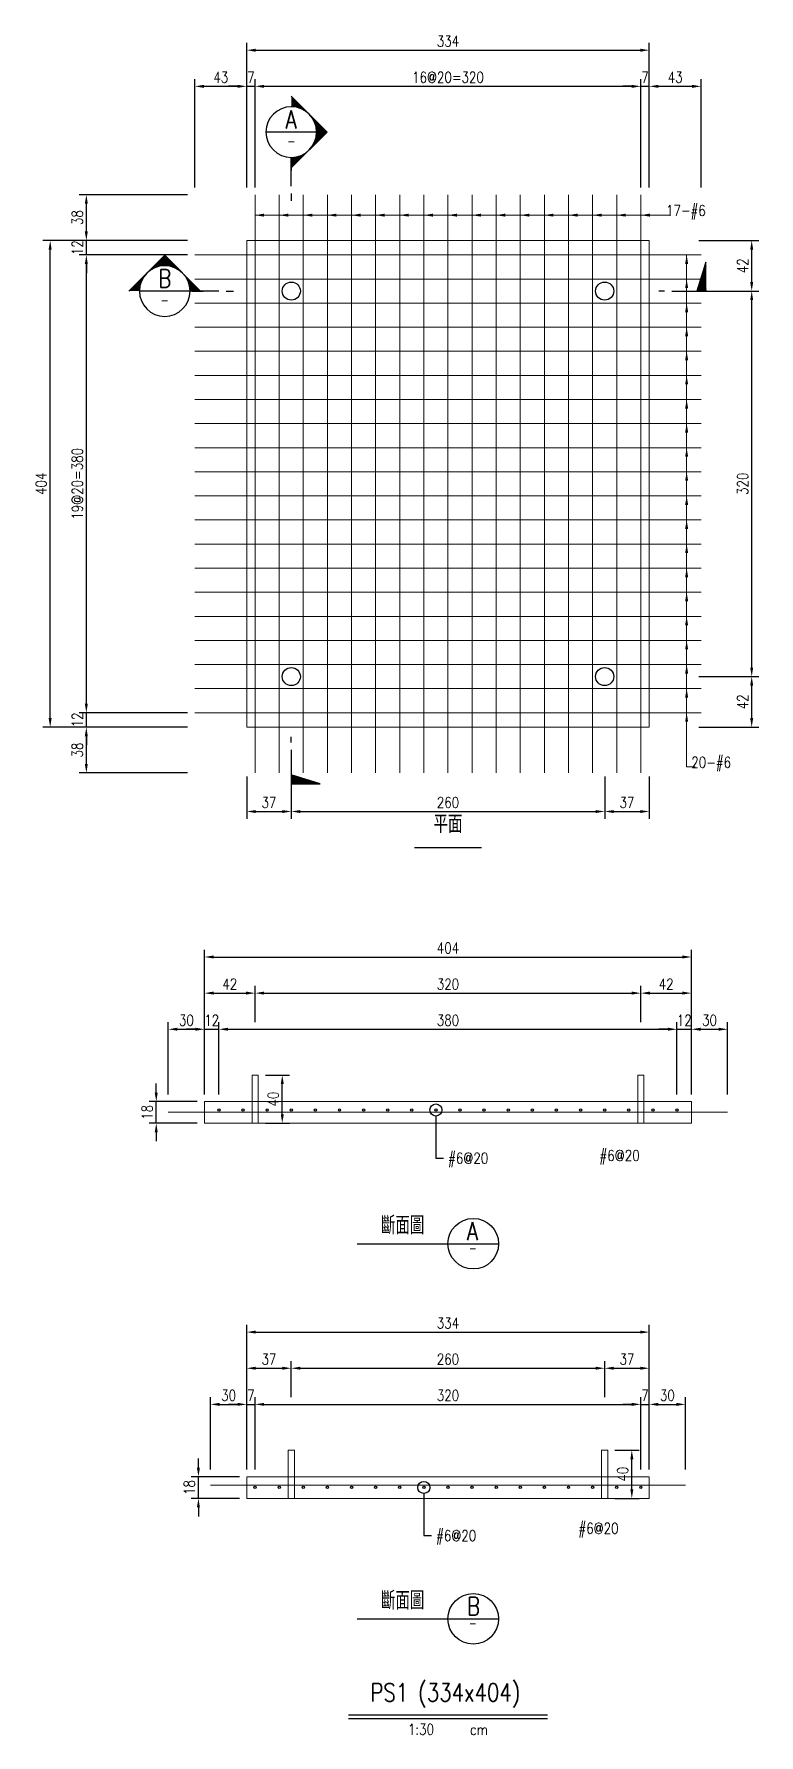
# Model space of a CAD drawing. Extents: x -4754 to 4964, y -19960 to 3841.
# Drawn here: x 1770 to 2372, y -10336 to -8924 of the extents above; entities that cross this region are included whole.
import ezdxf
from ezdxf.enums import TextEntityAlignment as Align

# ---------------------------------------------------------------- set-up
doc = ezdxf.new("R2010")
doc.units = 0
doc.header["$LTSCALE"] = 3
doc.layers.get('0').update_dxf_attribs({"linetype": 'CONTINUOUS'})
doc.layers.add('HB_0', color=7, linetype='CONTINUOUS', transparency=0.5)
for name, color, linetype in [('HB_DIM', 1, 'CONTINUOUS'), ('HB_TXT_CTEXT', 2, 'CONTINUOUS'), ('PVC_pipe', 4, 'CONTINUOUS'), ('RCAD.PARM.Treatle', 2, 'CONTINUOUS'), ('剖面線', 1, 'CONTINUOUS'), ('鋼筋', 3, 'CONTINUOUS')]:
    doc.layers.add(name, color=color, linetype=linetype)
doc.styles.get("Standard").update_dxf_attribs({"font": 'ROMANS.shx', "width": 0.8, "bigfont": 'chineset.shx'})
doc.dimstyles.new('30', dxfattribs={"dimscale": 3, "dimtxt": 3, "dimasz": 2.5, "dimexe": 2, "dimexo": 2, "dimgap": 1, "dimtad": 1, "dimdsep": 46, "dimtxsty": 'Standard', "dimcen": 0, "dimclrd": 256, "dimclre": 256, "dimclrt": 2, "dimadec": 0, "dimazin": 0, "dimtfac": 1, "dimtix": 1, "dimtmove": 2, "dimatfit": 3, "dimfxl": 1, "dimtolj": 1, "dimtzin": 0, "dimarcsym": 0})

msp = doc.modelspace()

# ---------------------------------------------------------------- blocks, each defined once
blk = doc.blocks.new('slab_topview')
at = {"color": 4, "linetype": 'Continuous'}
blk.add_line((-27.8, 0), (27.8, 0), dxfattribs=at)
at = {"color": 4, "linetype": 'Continuous', "width": 0.8}
blk.add_text('平面', height=15, rotation=360, dxfattribs=at).set_placement((0, 19.7), align=Align.MIDDLE)
blk = doc.blocks.new('slab_title_s')
at = {"color": 3, "linetype": 'Continuous'}
blk.add_line((-82.5, 0), (82.5, 0), dxfattribs=at)
at = {"color": 1, "linetype": 'Continuous'}
blk.add_line((-82.5, -3), (82.5, -3), dxfattribs=at)
at = {"color": 3, "linetype": 'Continuous', "width": 0.8}
blk.add_attdef('PS1', text='', height=15, dxfattribs=at).set_placement((-2.1, 17.6), align=Align.MIDDLE)
at = {"color": 0, "linetype": 'Continuous', "width": 0.8}
for tag, p in [('1:30', (-22.4, -12)), ('CM', (25.7, -12.1))]:
    blk.add_attdef(tag, text='', height=9, dxfattribs=at).set_placement(p, align=Align.MIDDLE)
blk = doc.blocks.new('ST-n')
at = {"color": 2}
blk.add_line((-7, 0), (7, 0), dxfattribs=at)
blk.add_circle((0, 0), 7, dxfattribs=at)
at = {"color": 3, "width": 0.8}
blk.add_attdef('A', text='', height=5, dxfattribs=at).set_placement((0, 3.5), align=Align.MIDDLE)
at = {"color": 1, "width": 0.8}
blk.add_attdef('HB2002', text='', height=2.5, dxfattribs=at).set_placement((0, -2.5), align=Align.MIDDLE)
blk = doc.blocks.new('SEC2U0-n')
at = {"color": 2, "linetype": 'Continuous'}
for p, q in [((-9.9, 0), (0, 9.9)), ((0, 9.9), (9.9, 0)), ((-7.51, 0), (-10.62, 0))]:
    blk.add_line(p, q, dxfattribs=at)
at = {"color": 3}
for p, q in [((-17, 0), (-19, 0)), ((-15, 0), (-7, 0))]:
    blk.add_line(p, q, dxfattribs=at)
at = {"color": 2, "linetype": 'Continuous'}
blk.add_circle((0, 0), 7, dxfattribs=at)
for points in [[(0, 9.9), (-3.5, 6.06), (-4.95, 4.95), (-4.26, 5.55)], [(0, 9.9), (-1.81, 6.76), (-3.5, 6.06), (-1.81, 6.76)], [(0, 9.9), (0, 7), (-1.81, 6.76), (-0.91, 6.94)], [(0, 9.9), (3.5, 6.06), (4.95, 4.95), (4.26, 5.55)], [(0, 9.9), (1.81, 6.76), (3.5, 6.06), (1.81, 6.76)], [(0, 9.9), (0, 7), (1.81, 6.76), (0.91, 6.94)], [(-9.9, 0), (-6.06, 3.5), (-4.95, 4.95), (-5.55, 4.26)], [(9.9, 0), (6.06, 3.5), (4.95, 4.95), (5.55, 4.26)], [(-9.9, 0), (-6.76, 1.81), (-6.06, 3.5), (-6.76, 1.81)], [(-9.9, 0), (-7, 0), (-6.76, 1.81), (-6.94, 0.91)], [(9.9, 0), (6.76, 1.81), (6.06, 3.5), (6.76, 1.81)], [(9.9, 0), (7, 0), (6.76, 1.81), (6.94, 0.91)]]:
    blk.add_solid(points, dxfattribs=at)
blk = doc.blocks.new('*X3')
at = {"color": 0, "linetype": 'Continuous'}
for p, q in [((79, 269.21), (79.03, 269.24)), ((79.17, 269.21), (79.29, 269.32)), ((79.35, 269.21), (79.54, 269.4)), ((79.53, 269.21), (79.8, 269.48)), ((79.71, 269.21), (80.06, 269.56)), ((79.88, 269.21), (80.31, 269.64)), ((80.06, 269.21), (80.57, 269.72)), ((80.24, 269.21), (80.83, 269.8)), ((80.41, 269.21), (81.09, 269.88)), ((80.59, 269.21), (81.34, 269.96)), ((80.77, 269.21), (81.6, 270.04)), ((80.94, 269.21), (81.86, 270.12)), ((81.12, 269.21), (82.11, 270.2)), ((81.3, 269.21), (82.37, 270.29)), ((81.47, 269.21), (82.63, 270.37)), ((81.65, 269.21), (82.89, 270.45)), ((81.83, 269.21), (83.14, 270.53)), ((82, 269.21), (83.4, 270.61)), ((82.18, 269.21), (83.66, 270.69)), ((82.36, 269.21), (83.91, 270.77)), ((82.53, 269.21), (84.17, 270.85)), ((82.71, 269.21), (84.43, 270.93)), ((82.89, 269.21), (84.69, 271.01)), ((83.06, 269.21), (84.94, 271.09)), ((83.24, 269.21), (85.2, 271.17)), ((83.42, 269.21), (85.46, 271.25)), ((83.59, 269.21), (85.71, 271.33)), ((83.77, 269.21), (85.97, 271.41)), ((83.95, 269.21), (86.23, 271.49)), ((84.12, 269.21), (86.49, 271.57)), ((84.3, 269.21), (86.74, 271.65)), ((84.48, 269.21), (86.93, 271.66)), ((84.65, 269.21), (86.93, 271.48)), ((84.83, 269.21), (86.93, 271.31)), ((85.01, 269.21), (86.93, 271.13)), ((85.19, 269.21), (86.93, 270.95)), ((85.36, 269.21), (86.93, 270.78)), ((85.54, 269.21), (86.93, 270.6)), ((85.72, 269.21), (86.93, 270.42)), ((85.89, 269.21), (86.93, 270.25)), ((86.07, 269.21), (86.93, 270.07)), ((86.25, 269.21), (86.93, 269.89)), ((86.42, 269.21), (86.93, 269.72)), ((86.6, 269.21), (86.93, 269.54)), ((86.78, 269.21), (86.93, 269.36))]:
    blk.add_line(p, q, dxfattribs=at)
blk = doc.blocks.new('SEND-n')
at = {"color": 3}
for p, q in [((9.44, 0), (0, 0)), ((11.42, 0), (13, 0))]:
    blk.add_line(p, q, dxfattribs=at)
at = {"color": 2, "linetype": 'Continuous'}
blk.add_lwpolyline([(0, 0), (0, 8), (2.5, 0)], close=True, dxfattribs=at)
at = {"color": 2, "linetype": 'Continuous', "rotation": 270}
blk.add_blockref('*X3', (-269.21, 86.93), dxfattribs=at)
blk = doc.blocks.new('m_Arrow_U_rebar')
at = {"color": 1, "linetype": 'Continuous'}
blk.add_solid([(-1.25, -7.5), (0, 0), (1.25, -7.5)], dxfattribs=at)
blk = doc.blocks.new('rebar_num')
at = {"color": 0, "linetype": 'Continuous', "width": 0.8}
blk.add_attdef('A', text='', height=9, dxfattribs=at).set_placement((-3.1, 3.9), align=Align.MIDDLE_LEFT)
blk = doc.blocks.new('*D117')
at = {"layer": 'HB_DIM', "linetype": 'Continuous', "lineweight": -2}
for p, q in [((1946.8, -9051.3), (1946.8, -8931.3)), ((1954.3, -8937.3), (2273.3, -8937.3)), ((2280.8, -9051.3), (2280.8, -8931.3))]:
    blk.add_line(p, q, dxfattribs=at)
at = {"layer": 'HB_DIM'}
for points in [[(1954.3, -8936.1), (1954.3, -8938.6), (1946.8, -8937.3)], [(2273.3, -8938.6), (2273.3, -8936.1), (2280.8, -8937.3)]]:
    blk.add_solid(points, dxfattribs=at)
at = {"layer": 'HB_DIM', "color": 2, "linetype": 'Continuous', "insert": (2113.8, -8929.8), "char_height": 9, "attachment_point": 5, "rotation": 0}
blk.add_mtext('\\A1;334', dxfattribs=at)
blk = doc.blocks.new('*D118')
at = {"layer": 'HB_DIM', "linetype": 'Continuous', "lineweight": -2}
for p, q in [((1903.8, -9051.3), (1903.8, -8961.3)), ((1946.8, -9051.3), (1946.8, -8961.3)), ((1911.3, -8967.3), (1939.3, -8967.3))]:
    blk.add_line(p, q, dxfattribs=at)
at = {"layer": 'HB_DIM'}
for points in [[(1911.3, -8966.1), (1911.3, -8968.6), (1903.8, -8967.3)], [(1939.3, -8968.6), (1939.3, -8966.1), (1946.8, -8967.3)]]:
    blk.add_solid(points, dxfattribs=at)
at = {"layer": 'HB_DIM', "color": 2, "linetype": 'Continuous', "insert": (1925.3, -8959.8), "char_height": 9, "attachment_point": 5, "rotation": 0}
blk.add_mtext('\\A1;43', dxfattribs=at)
blk = doc.blocks.new('*D119')
at = {"layer": 'HB_DIM', "linetype": 'Continuous', "lineweight": -2}
for p, q in [((1946.8, -9051.3), (1946.8, -8961.3)), ((1953.8, -9051.3), (1953.8, -8961.3)), ((1939.3, -8967.3), (1931.8, -8967.3)), ((1946.8, -8967.3), (1953.8, -8967.3)), ((1961.3, -8967.3), (1968.8, -8967.3))]:
    blk.add_line(p, q, dxfattribs=at)
at = {"layer": 'HB_DIM'}
for points in [[(1939.3, -8968.6), (1939.3, -8966.1), (1946.8, -8967.3)], [(1961.3, -8966.1), (1961.3, -8968.6), (1953.8, -8967.3)]]:
    blk.add_solid(points, dxfattribs=at)
at = {"layer": 'HB_DIM', "color": 2, "linetype": 'Continuous', "insert": (1950.3, -8959.8), "char_height": 9, "attachment_point": 5, "rotation": 0}
blk.add_mtext('\\A1;7', dxfattribs=at)
blk = doc.blocks.new('*D120')
at = {"layer": 'HB_DIM', "linetype": 'Continuous', "lineweight": -2}
for p, q in [((1953.8, -9051.3), (1953.8, -8961.3)), ((2273.8, -9051.3), (2273.8, -8961.3)), ((1961.3, -8967.3), (2266.3, -8967.3))]:
    blk.add_line(p, q, dxfattribs=at)
at = {"layer": 'HB_DIM'}
for points in [[(1961.3, -8966.1), (1961.3, -8968.6), (1953.8, -8967.3)], [(2266.3, -8968.6), (2266.3, -8966.1), (2273.8, -8967.3)]]:
    blk.add_solid(points, dxfattribs=at)
at = {"layer": 'HB_DIM', "color": 2, "linetype": 'Continuous', "insert": (2113.8, -8959.8), "char_height": 9, "attachment_point": 5, "rotation": 0}
blk.add_mtext('\\A1;16@20=320', dxfattribs=at)
blk = doc.blocks.new('*D121')
at = {"layer": 'HB_DIM', "linetype": 'Continuous', "lineweight": -2}
for p, q in [((2273.8, -9051.3), (2273.8, -8961.3)), ((2280.8, -9051.3), (2280.8, -8961.3)), ((2266.3, -8967.3), (2258.8, -8967.3)), ((2273.8, -8967.3), (2280.8, -8967.3)), ((2288.3, -8967.3), (2295.8, -8967.3))]:
    blk.add_line(p, q, dxfattribs=at)
at = {"layer": 'HB_DIM'}
for points in [[(2266.3, -8968.6), (2266.3, -8966.1), (2273.8, -8967.3)], [(2288.3, -8966.1), (2288.3, -8968.6), (2280.8, -8967.3)]]:
    blk.add_solid(points, dxfattribs=at)
at = {"layer": 'HB_DIM', "color": 2, "linetype": 'Continuous', "insert": (2277.3, -8959.8), "char_height": 9, "attachment_point": 5, "rotation": 0}
blk.add_mtext('\\A1;7', dxfattribs=at)
blk = doc.blocks.new('*D122')
at = {"layer": 'HB_DIM', "linetype": 'Continuous', "lineweight": -2}
for p, q in [((2280.8, -9051.3), (2280.8, -8961.3)), ((2323.8, -9051.3), (2323.8, -8961.3)), ((2288.3, -8967.3), (2316.3, -8967.3))]:
    blk.add_line(p, q, dxfattribs=at)
at = {"layer": 'HB_DIM'}
for points in [[(2288.3, -8966.1), (2288.3, -8968.6), (2280.8, -8967.3)], [(2316.3, -8968.6), (2316.3, -8966.1), (2323.8, -8967.3)]]:
    blk.add_solid(points, dxfattribs=at)
at = {"layer": 'HB_DIM', "color": 2, "linetype": 'Continuous', "insert": (2302.3, -8959.8), "char_height": 9, "attachment_point": 5, "rotation": 0}
blk.add_mtext('\\A1;43', dxfattribs=at)
blk = doc.blocks.new('m_Arrow_L_rebar')
at = {"color": 1, "linetype": 'Continuous', "extrusion": (0, 0, -1)}
blk.add_solid([(-7.5, 1.3), (0, 0), (-7.5, -1.2)], dxfattribs=at)
blk = doc.blocks.new('*D123')
at = {"layer": 'HB_DIM', "linetype": 'Continuous', "lineweight": -2}
for p, q in [((1897.8, -9095.3), (1777.8, -9095.3)), ((1783.8, -9491.8), (1783.8, -9102.8)), ((1897.8, -9499.3), (1777.8, -9499.3))]:
    blk.add_line(p, q, dxfattribs=at)
at = {"layer": 'HB_DIM'}
for points in [[(1785, -9102.8), (1782.5, -9102.8), (1783.8, -9095.3)], [(1782.5, -9491.8), (1785, -9491.8), (1783.8, -9499.3)]]:
    blk.add_solid(points, dxfattribs=at)
at = {"layer": 'HB_DIM', "color": 2, "linetype": 'Continuous', "insert": (1776.3, -9297.3), "char_height": 9, "attachment_point": 5, "rotation": 90}
blk.add_mtext('\\A1;404', dxfattribs=at)
blk = doc.blocks.new('*D124')
at = {"layer": 'HB_DIM', "linetype": 'Continuous', "lineweight": -2}
for p, q in [((1897.8, -9499.3), (1807.8, -9499.3)), ((1813.8, -9529.8), (1813.8, -9506.8)), ((1897.8, -9537.3), (1807.8, -9537.3))]:
    blk.add_line(p, q, dxfattribs=at)
at = {"layer": 'HB_DIM'}
for points in [[(1815, -9506.8), (1812.5, -9506.8), (1813.8, -9499.3)], [(1812.5, -9529.8), (1815, -9529.8), (1813.8, -9537.3)]]:
    blk.add_solid(points, dxfattribs=at)
at = {"layer": 'HB_DIM', "color": 2, "linetype": 'Continuous', "insert": (1806.3, -9518.3), "char_height": 9, "attachment_point": 5, "rotation": 90}
blk.add_mtext('\\A1;38', dxfattribs=at)
blk = doc.blocks.new('*D125')
at = {"layer": 'HB_DIM', "linetype": 'Continuous', "lineweight": -2}
for p, q in [((1813.8, -9479.8), (1813.8, -9472.3)), ((1897.8, -9487.3), (1807.8, -9487.3)), ((1813.8, -9499.3), (1813.8, -9487.3)), ((1897.8, -9499.3), (1807.8, -9499.3)), ((1813.8, -9506.8), (1813.8, -9514.3))]:
    blk.add_line(p, q, dxfattribs=at)
at = {"layer": 'HB_DIM'}
for points in [[(1812.5, -9479.8), (1815, -9479.8), (1813.8, -9487.3)], [(1815, -9506.8), (1812.5, -9506.8), (1813.8, -9499.3)]]:
    blk.add_solid(points, dxfattribs=at)
at = {"layer": 'HB_DIM', "color": 2, "linetype": 'Continuous', "insert": (1806.3, -9493.3), "char_height": 9, "attachment_point": 5, "rotation": 90}
blk.add_mtext('\\A1;12', dxfattribs=at)
blk = doc.blocks.new('*D126')
at = {"layer": 'HB_DIM', "linetype": 'Continuous', "lineweight": -2}
for p, q in [((1897.8, -9107.3), (1807.8, -9107.3)), ((1813.8, -9479.8), (1813.8, -9114.8)), ((1897.8, -9487.3), (1807.8, -9487.3))]:
    blk.add_line(p, q, dxfattribs=at)
at = {"layer": 'HB_DIM'}
for points in [[(1815, -9114.8), (1812.5, -9114.8), (1813.8, -9107.3)], [(1812.5, -9479.8), (1815, -9479.8), (1813.8, -9487.3)]]:
    blk.add_solid(points, dxfattribs=at)
at = {"layer": 'HB_DIM', "color": 2, "linetype": 'Continuous', "insert": (1806.3, -9297.3), "char_height": 9, "attachment_point": 5, "rotation": 90}
blk.add_mtext('\\A1;19@20=380', dxfattribs=at)
blk = doc.blocks.new('*D127')
at = {"layer": 'HB_DIM', "linetype": 'Continuous', "lineweight": -2}
for p, q in [((1813.8, -9087.8), (1813.8, -9080.3)), ((1897.8, -9095.3), (1807.8, -9095.3)), ((1897.8, -9107.3), (1807.8, -9107.3)), ((1813.8, -9107.3), (1813.8, -9095.3)), ((1813.8, -9114.8), (1813.8, -9122.3))]:
    blk.add_line(p, q, dxfattribs=at)
at = {"layer": 'HB_DIM'}
for points in [[(1812.5, -9087.8), (1815, -9087.8), (1813.8, -9095.3)], [(1815, -9114.8), (1812.5, -9114.8), (1813.8, -9107.3)]]:
    blk.add_solid(points, dxfattribs=at)
at = {"layer": 'HB_DIM', "color": 2, "linetype": 'Continuous', "insert": (1806.3, -9101.3), "char_height": 9, "attachment_point": 5, "rotation": 90}
blk.add_mtext('\\A1;12', dxfattribs=at)
blk = doc.blocks.new('*D128')
at = {"layer": 'HB_DIM', "linetype": 'Continuous', "lineweight": -2}
for p, q in [((1897.8, -9057.3), (1807.8, -9057.3)), ((1813.8, -9087.8), (1813.8, -9064.8)), ((1897.8, -9095.3), (1807.8, -9095.3))]:
    blk.add_line(p, q, dxfattribs=at)
at = {"layer": 'HB_DIM'}
for points in [[(1815, -9064.8), (1812.5, -9064.8), (1813.8, -9057.3)], [(1812.5, -9087.8), (1815, -9087.8), (1813.8, -9095.3)]]:
    blk.add_solid(points, dxfattribs=at)
at = {"layer": 'HB_DIM', "color": 2, "linetype": 'Continuous', "insert": (1806.3, -9076.3), "char_height": 9, "attachment_point": 5, "rotation": 90}
blk.add_mtext('\\A1;38', dxfattribs=at)
blk = doc.blocks.new('slab_PVC')
at = {"layer": 'RCAD.PARM.Treatle', "color": 4, "linetype": 'Continuous'}
blk.add_circle((0, 0), 7.53, dxfattribs=at)
blk = doc.blocks.new('*D129')
at = {"layer": 'HB_DIM', "linetype": 'Continuous', "lineweight": -2}
for p, q in [((1946.8, -9540.3), (1946.8, -9575.3)), ((1983.8, -9540.3), (1983.8, -9575.3)), ((1954.3, -9569.3), (1976.3, -9569.3))]:
    blk.add_line(p, q, dxfattribs=at)
at = {"layer": 'HB_DIM'}
for points in [[(1954.3, -9568.1), (1954.3, -9570.6), (1946.8, -9569.3)], [(1976.3, -9570.6), (1976.3, -9568.1), (1983.8, -9569.3)]]:
    blk.add_solid(points, dxfattribs=at)
at = {"layer": 'HB_DIM', "color": 2, "linetype": 'Continuous', "insert": (1965.3, -9561.8), "char_height": 9, "attachment_point": 5, "rotation": 0}
blk.add_mtext('\\A1;37', dxfattribs=at)
blk = doc.blocks.new('*D130')
at = {"layer": 'HB_DIM', "linetype": 'Continuous', "lineweight": -2}
for p, q in [((1983.8, -9540.3), (1983.8, -9575.3)), ((2243.8, -9540.3), (2243.8, -9575.3)), ((1991.3, -9569.3), (2236.3, -9569.3))]:
    blk.add_line(p, q, dxfattribs=at)
at = {"layer": 'HB_DIM'}
for points in [[(1991.3, -9568.1), (1991.3, -9570.6), (1983.8, -9569.3)], [(2236.3, -9570.6), (2236.3, -9568.1), (2243.8, -9569.3)]]:
    blk.add_solid(points, dxfattribs=at)
at = {"layer": 'HB_DIM', "color": 2, "linetype": 'Continuous', "insert": (2113.8, -9561.8), "char_height": 9, "attachment_point": 5, "rotation": 0}
blk.add_mtext('\\A1;260', dxfattribs=at)
blk = doc.blocks.new('*D131')
at = {"layer": 'HB_DIM', "linetype": 'Continuous', "lineweight": -2}
for p, q in [((2243.8, -9540.3), (2243.8, -9575.3)), ((2280.8, -9540.3), (2280.8, -9575.3)), ((2251.3, -9569.3), (2273.3, -9569.3))]:
    blk.add_line(p, q, dxfattribs=at)
at = {"layer": 'HB_DIM'}
for points in [[(2251.3, -9568.1), (2251.3, -9570.6), (2243.8, -9569.3)], [(2273.3, -9570.6), (2273.3, -9568.1), (2280.8, -9569.3)]]:
    blk.add_solid(points, dxfattribs=at)
at = {"layer": 'HB_DIM', "color": 2, "linetype": 'Continuous', "insert": (2262.3, -9561.8), "char_height": 9, "attachment_point": 5, "rotation": 0}
blk.add_mtext('\\A1;37', dxfattribs=at)
blk = doc.blocks.new('*D132')
at = {"layer": 'HB_DIM', "linetype": 'Continuous', "lineweight": -2}
for p, q in [((2321.8, -9457.3), (2371.8, -9457.3)), ((2365.8, -9491.8), (2365.8, -9464.8)), ((2321.8, -9499.3), (2371.8, -9499.3))]:
    blk.add_line(p, q, dxfattribs=at)
at = {"layer": 'HB_DIM'}
for points in [[(2367, -9464.8), (2364.5, -9464.8), (2365.8, -9457.3)], [(2364.5, -9491.8), (2367, -9491.8), (2365.8, -9499.3)]]:
    blk.add_solid(points, dxfattribs=at)
at = {"layer": 'HB_DIM', "color": 2, "linetype": 'Continuous', "insert": (2358.3, -9478.3), "char_height": 9, "attachment_point": 5, "rotation": 90}
blk.add_mtext('\\A1;42', dxfattribs=at)
blk = doc.blocks.new('*D133')
at = {"layer": 'HB_DIM', "linetype": 'Continuous', "lineweight": -2}
for p, q in [((2321.8, -9137.3), (2371.8, -9137.3)), ((2365.8, -9449.8), (2365.8, -9144.8)), ((2321.8, -9457.3), (2371.8, -9457.3))]:
    blk.add_line(p, q, dxfattribs=at)
at = {"layer": 'HB_DIM'}
for points in [[(2367, -9144.8), (2364.5, -9144.8), (2365.8, -9137.3)], [(2364.5, -9449.8), (2367, -9449.8), (2365.8, -9457.3)]]:
    blk.add_solid(points, dxfattribs=at)
at = {"layer": 'HB_DIM', "color": 2, "linetype": 'Continuous', "insert": (2358.3, -9297.3), "char_height": 9, "attachment_point": 5, "rotation": 90}
blk.add_mtext('\\A1;320', dxfattribs=at)
blk = doc.blocks.new('*D134')
at = {"layer": 'HB_DIM', "linetype": 'Continuous', "lineweight": -2}
for p, q in [((2321.8, -9095.3), (2371.8, -9095.3)), ((2365.8, -9129.8), (2365.8, -9102.8)), ((2321.8, -9137.3), (2371.8, -9137.3))]:
    blk.add_line(p, q, dxfattribs=at)
at = {"layer": 'HB_DIM'}
for points in [[(2367, -9102.8), (2364.5, -9102.8), (2365.8, -9095.3)], [(2364.5, -9129.8), (2367, -9129.8), (2365.8, -9137.3)]]:
    blk.add_solid(points, dxfattribs=at)
at = {"layer": 'HB_DIM', "color": 2, "linetype": 'Continuous', "insert": (2358.3, -9116.3), "char_height": 9, "attachment_point": 5, "rotation": 90}
blk.add_mtext('\\A1;42', dxfattribs=at)
blk = doc.blocks.new('slab_sectionA')
at = {"color": 3, "linetype": 'Continuous'}
for p, q in [((-75.3, 0), (0, 0)), ((0, 0), (42, 0))]:
    blk.add_line(p, q, dxfattribs=at)
at = {"color": 4, "linetype": 'Continuous'}
blk.add_circle((21, 0), 21, dxfattribs=at)
at = {"color": 3, "linetype": 'Continuous', "width": 0.8}
blk.add_text('斷面圖', height=15, rotation=360, dxfattribs=at).set_placement((-37.6, 16), align=Align.MIDDLE)
at = {"color": 0, "linetype": 'Continuous', "width": 0.8}
for tag, p, height in [('A', (15.8, 3), 15), ('-', (17.3, -7.5), 7.5)]:
    blk.add_attdef(tag, p, '', height=height, dxfattribs=at)
blk = doc.blocks.new('C')
at = {"color": 3, "linetype": 'Continuous'}
blk.add_circle((0, 0), 1.2, dxfattribs=at)
blk = doc.blocks.new('H_Circle_guide')
at = {"layer": 'HB_TXT_CTEXT', "color": 1, "linetype": 'Continuous'}
blk.add_lwpolyline([(0, -5), (0, -40), (6.4, -40)], dxfattribs=at)
blk.add_circle((0, 0), 5, dxfattribs=at)
at = {"color": 0, "linetype": 'Continuous', "width": 0.8}
blk.add_attdef('A', text='', height=9, dxfattribs=at).set_placement((10.1, -40), align=Align.MIDDLE_LEFT)
blk = doc.blocks.new('H_Arrow_guide')
at = {"layer": 'HB_TXT_CTEXT', "color": 1, "linetype": 'Continuous'}
blk.add_lwpolyline([(0, 0, 0, 2.5, 0), (0, -7.5, 0, 0, 0), (0, -37, 0, 0, 0), (7.5, -37, 0, 0, 0)], format="xyseb", dxfattribs=at)
at = {"color": 0, "linetype": 'Continuous', "width": 0.8}
blk.add_attdef('A', text='', height=9, dxfattribs=at).set_placement((9.7, -35.9), align=Align.MIDDLE_LEFT)
blk = doc.blocks.new('*D201')
at = {"layer": 'HB_DIM', "linetype": 'Continuous', "lineweight": -2}
for p, q in [((1911.8, -9804.1), (1911.8, -9684.1)), ((2315.8, -9804.1), (2315.8, -9684.1)), ((1919.3, -9690.1), (2308.3, -9690.1))]:
    blk.add_line(p, q, dxfattribs=at)
at = {"layer": 'HB_DIM'}
for points in [[(1919.3, -9688.8), (1919.3, -9691.3), (1911.8, -9690.1)], [(2308.3, -9691.3), (2308.3, -9688.8), (2315.8, -9690.1)]]:
    blk.add_solid(points, dxfattribs=at)
at = {"layer": 'HB_DIM', "color": 2, "linetype": 'Continuous', "insert": (2113.8, -9682.6), "char_height": 9, "attachment_point": 5, "rotation": 0}
blk.add_mtext('\\A1;404', dxfattribs=at)
blk = doc.blocks.new('*D202')
at = {"layer": 'HB_DIM', "linetype": 'Continuous', "lineweight": -2}
for p, q in [((1911.8, -9744.1), (1911.8, -9714.1)), ((1953.8, -9744.1), (1953.8, -9714.1)), ((1919.3, -9720.1), (1946.3, -9720.1))]:
    blk.add_line(p, q, dxfattribs=at)
at = {"layer": 'HB_DIM'}
for points in [[(1919.3, -9718.8), (1919.3, -9721.3), (1911.8, -9720.1)], [(1946.3, -9721.3), (1946.3, -9718.8), (1953.8, -9720.1)]]:
    blk.add_solid(points, dxfattribs=at)
at = {"layer": 'HB_DIM', "color": 2, "linetype": 'Continuous', "insert": (1932.8, -9712.6), "char_height": 9, "attachment_point": 5, "rotation": 0}
blk.add_mtext('\\A1;42', dxfattribs=at)
blk = doc.blocks.new('*D203')
at = {"layer": 'HB_DIM', "linetype": 'Continuous', "lineweight": -2}
for p, q in [((1953.8, -9744.1), (1953.8, -9714.1)), ((2273.8, -9744.1), (2273.8, -9714.1)), ((1961.3, -9720.1), (2266.3, -9720.1))]:
    blk.add_line(p, q, dxfattribs=at)
at = {"layer": 'HB_DIM'}
for points in [[(1961.3, -9718.8), (1961.3, -9721.3), (1953.8, -9720.1)], [(2266.3, -9721.3), (2266.3, -9718.8), (2273.8, -9720.1)]]:
    blk.add_solid(points, dxfattribs=at)
at = {"layer": 'HB_DIM', "color": 2, "linetype": 'Continuous', "insert": (2113.8, -9712.6), "char_height": 9, "attachment_point": 5, "rotation": 0}
blk.add_mtext('\\A1;320', dxfattribs=at)
blk = doc.blocks.new('*D204')
at = {"layer": 'HB_DIM', "linetype": 'Continuous', "lineweight": -2}
for p, q in [((2273.8, -9744.1), (2273.8, -9714.1)), ((2315.8, -9744.1), (2315.8, -9714.1)), ((2281.3, -9720.1), (2308.3, -9720.1))]:
    blk.add_line(p, q, dxfattribs=at)
at = {"layer": 'HB_DIM'}
for points in [[(2281.3, -9718.8), (2281.3, -9721.3), (2273.8, -9720.1)], [(2308.3, -9721.3), (2308.3, -9718.8), (2315.8, -9720.1)]]:
    blk.add_solid(points, dxfattribs=at)
at = {"layer": 'HB_DIM', "color": 2, "linetype": 'Continuous', "insert": (2294.8, -9712.6), "char_height": 9, "attachment_point": 5, "rotation": 0}
blk.add_mtext('\\A1;42', dxfattribs=at)
blk = doc.blocks.new('*D205')
at = {"layer": 'HB_DIM', "linetype": 'Continuous', "lineweight": -2}
for p, q in [((1881.8, -9804.1), (1881.8, -9744.1)), ((1889.3, -9750.1), (1904.3, -9750.1)), ((1911.8, -9804.1), (1911.8, -9744.1))]:
    blk.add_line(p, q, dxfattribs=at)
at = {"layer": 'HB_DIM'}
for points in [[(1889.3, -9748.8), (1889.3, -9751.3), (1881.8, -9750.1)], [(1904.3, -9751.3), (1904.3, -9748.8), (1911.8, -9750.1)]]:
    blk.add_solid(points, dxfattribs=at)
at = {"layer": 'HB_DIM', "color": 2, "linetype": 'Continuous', "insert": (1896.8, -9742.6), "char_height": 9, "attachment_point": 5, "rotation": 0}
blk.add_mtext('\\A1;30', dxfattribs=at)
blk = doc.blocks.new('*D206')
at = {"layer": 'HB_DIM', "linetype": 'Continuous', "lineweight": -2}
for p, q in [((1904.3, -9750.1), (1896.8, -9750.1)), ((1911.8, -9804.1), (1911.8, -9744.1)), ((1911.8, -9750.1), (1923.8, -9750.1)), ((1923.8, -9804.1), (1923.8, -9744.1)), ((1931.3, -9750.1), (1938.8, -9750.1))]:
    blk.add_line(p, q, dxfattribs=at)
at = {"layer": 'HB_DIM'}
for points in [[(1904.3, -9751.3), (1904.3, -9748.8), (1911.8, -9750.1)], [(1931.3, -9748.8), (1931.3, -9751.3), (1923.8, -9750.1)]]:
    blk.add_solid(points, dxfattribs=at)
at = {"layer": 'HB_DIM', "color": 2, "linetype": 'Continuous', "insert": (1917.8, -9742.6), "char_height": 9, "attachment_point": 5, "rotation": 0}
blk.add_mtext('\\A1;12', dxfattribs=at)
blk = doc.blocks.new('*D207')
at = {"layer": 'HB_DIM', "linetype": 'Continuous', "lineweight": -2}
for p, q in [((1923.8, -9804.1), (1923.8, -9744.1)), ((1931.3, -9750.1), (2296.3, -9750.1)), ((2303.8, -9804.1), (2303.8, -9744.1))]:
    blk.add_line(p, q, dxfattribs=at)
at = {"layer": 'HB_DIM'}
for points in [[(1931.3, -9748.8), (1931.3, -9751.3), (1923.8, -9750.1)], [(2296.3, -9751.3), (2296.3, -9748.8), (2303.8, -9750.1)]]:
    blk.add_solid(points, dxfattribs=at)
at = {"layer": 'HB_DIM', "color": 2, "linetype": 'Continuous', "insert": (2113.8, -9742.6), "char_height": 9, "attachment_point": 5, "rotation": 0}
blk.add_mtext('\\A1;380', dxfattribs=at)
blk = doc.blocks.new('*D208')
at = {"layer": 'HB_DIM', "linetype": 'Continuous', "lineweight": -2}
for p, q in [((2296.3, -9750.1), (2288.8, -9750.1)), ((2303.8, -9804.1), (2303.8, -9744.1)), ((2303.8, -9750.1), (2315.8, -9750.1)), ((2315.8, -9804.1), (2315.8, -9744.1)), ((2323.3, -9750.1), (2330.8, -9750.1))]:
    blk.add_line(p, q, dxfattribs=at)
at = {"layer": 'HB_DIM'}
for points in [[(2296.3, -9751.3), (2296.3, -9748.8), (2303.8, -9750.1)], [(2323.3, -9748.8), (2323.3, -9751.3), (2315.8, -9750.1)]]:
    blk.add_solid(points, dxfattribs=at)
at = {"layer": 'HB_DIM', "color": 2, "linetype": 'Continuous', "insert": (2309.8, -9742.6), "char_height": 9, "attachment_point": 5, "rotation": 0}
blk.add_mtext('\\A1;12', dxfattribs=at)
blk = doc.blocks.new('*D209')
at = {"layer": 'HB_DIM', "linetype": 'Continuous', "lineweight": -2}
for p, q in [((2315.8, -9804.1), (2315.8, -9744.1)), ((2323.3, -9750.1), (2338.3, -9750.1)), ((2345.8, -9804.1), (2345.8, -9744.1))]:
    blk.add_line(p, q, dxfattribs=at)
at = {"layer": 'HB_DIM'}
for points in [[(2323.3, -9748.8), (2323.3, -9751.3), (2315.8, -9750.1)], [(2338.3, -9751.3), (2338.3, -9748.8), (2345.8, -9750.1)]]:
    blk.add_solid(points, dxfattribs=at)
at = {"layer": 'HB_DIM', "color": 2, "linetype": 'Continuous', "insert": (2330.8, -9742.6), "char_height": 9, "attachment_point": 5, "rotation": 0}
blk.add_mtext('\\A1;30', dxfattribs=at)
blk = doc.blocks.new('*D210')
at = {"layer": 'HB_DIM', "linetype": 'Continuous', "lineweight": -2}
for p, q in [((1871.8, -9802.6), (1871.8, -9795.1)), ((1905.8, -9810.1), (1865.8, -9810.1)), ((1871.8, -9828.1), (1871.8, -9810.1)), ((1905.8, -9828.1), (1865.8, -9828.1)), ((1871.8, -9835.6), (1871.8, -9843.1))]:
    blk.add_line(p, q, dxfattribs=at)
at = {"layer": 'HB_DIM'}
for points in [[(1870.5, -9802.6), (1873, -9802.6), (1871.8, -9810.1)], [(1873, -9835.6), (1870.5, -9835.6), (1871.8, -9828.1)]]:
    blk.add_solid(points, dxfattribs=at)
at = {"layer": 'HB_DIM', "color": 2, "linetype": 'Continuous', "insert": (1864.3, -9819.1), "char_height": 9, "attachment_point": 5, "rotation": 90}
blk.add_mtext('\\A1;18', dxfattribs=at)
blk = doc.blocks.new('*D211')
at = {"layer": 'HB_DIM', "linetype": 'Continuous', "lineweight": -2}
for p, q in [((1962.3, -9788.1), (1982.3, -9788.1)), ((1976.3, -9820.6), (1976.3, -9795.6)), ((1962.3, -9828.1), (1982.3, -9828.1))]:
    blk.add_line(p, q, dxfattribs=at)
at = {"layer": 'HB_DIM'}
for points in [[(1977.6, -9795.6), (1975.1, -9795.6), (1976.3, -9788.1)], [(1975.1, -9820.6), (1977.6, -9820.6), (1976.3, -9828.1)]]:
    blk.add_solid(points, dxfattribs=at)
at = {"layer": 'HB_DIM', "color": 2, "linetype": 'Continuous', "insert": (1968.8, -9808.1), "char_height": 9, "attachment_point": 5, "rotation": 90}
blk.add_mtext('\\A1;40', dxfattribs=at)
blk = doc.blocks.new('*D212')
at = {"layer": 'HB_DIM', "linetype": 'Continuous', "lineweight": -2}
for p, q in [((1946.8, -10115.5), (1946.8, -9995.5)), ((2280.8, -10115.5), (2280.8, -9995.5)), ((1954.3, -10001.5), (2273.3, -10001.5))]:
    blk.add_line(p, q, dxfattribs=at)
at = {"layer": 'HB_DIM'}
for points in [[(1954.3, -10000.2), (1954.3, -10002.7), (1946.8, -10001.5)], [(2273.3, -10002.7), (2273.3, -10000.2), (2280.8, -10001.5)]]:
    blk.add_solid(points, dxfattribs=at)
at = {"layer": 'HB_DIM', "color": 2, "linetype": 'Continuous', "insert": (2113.8, -9994), "char_height": 9, "attachment_point": 5, "rotation": 0}
blk.add_mtext('\\A1;334', dxfattribs=at)
blk = doc.blocks.new('*D213')
at = {"layer": 'HB_DIM', "linetype": 'Continuous', "lineweight": -2}
for p, q in [((1946.8, -10055.5), (1946.8, -10025.5)), ((1954.3, -10031.5), (1976.3, -10031.5)), ((1983.8, -10055.5), (1983.8, -10025.5))]:
    blk.add_line(p, q, dxfattribs=at)
at = {"layer": 'HB_DIM'}
for points in [[(1954.3, -10030.2), (1954.3, -10032.7), (1946.8, -10031.5)], [(1976.3, -10032.7), (1976.3, -10030.2), (1983.8, -10031.5)]]:
    blk.add_solid(points, dxfattribs=at)
at = {"layer": 'HB_DIM', "color": 2, "linetype": 'Continuous', "insert": (1965.3, -10024), "char_height": 9, "attachment_point": 5, "rotation": 0}
blk.add_mtext('\\A1;37', dxfattribs=at)
blk = doc.blocks.new('*D214')
at = {"layer": 'HB_DIM', "linetype": 'Continuous', "lineweight": -2}
for p, q in [((1983.8, -10055.5), (1983.8, -10025.5)), ((1991.3, -10031.5), (2236.3, -10031.5)), ((2243.8, -10055.5), (2243.8, -10025.5))]:
    blk.add_line(p, q, dxfattribs=at)
at = {"layer": 'HB_DIM'}
for points in [[(1991.3, -10030.2), (1991.3, -10032.7), (1983.8, -10031.5)], [(2236.3, -10032.7), (2236.3, -10030.2), (2243.8, -10031.5)]]:
    blk.add_solid(points, dxfattribs=at)
at = {"layer": 'HB_DIM', "color": 2, "linetype": 'Continuous', "insert": (2113.8, -10024), "char_height": 9, "attachment_point": 5, "rotation": 0}
blk.add_mtext('\\A1;260', dxfattribs=at)
blk = doc.blocks.new('*D215')
at = {"layer": 'HB_DIM', "linetype": 'Continuous', "lineweight": -2}
for p, q in [((2243.8, -10055.5), (2243.8, -10025.5)), ((2251.3, -10031.5), (2273.3, -10031.5)), ((2280.8, -10055.5), (2280.8, -10025.5))]:
    blk.add_line(p, q, dxfattribs=at)
at = {"layer": 'HB_DIM'}
for points in [[(2251.3, -10030.2), (2251.3, -10032.7), (2243.8, -10031.5)], [(2273.3, -10032.7), (2273.3, -10030.2), (2280.8, -10031.5)]]:
    blk.add_solid(points, dxfattribs=at)
at = {"layer": 'HB_DIM', "color": 2, "linetype": 'Continuous', "insert": (2262.3, -10024), "char_height": 9, "attachment_point": 5, "rotation": 0}
blk.add_mtext('\\A1;37', dxfattribs=at)
blk = doc.blocks.new('*D216')
at = {"layer": 'HB_DIM', "linetype": 'Continuous', "lineweight": -2}
for p, q in [((1916.8, -10115.5), (1916.8, -10055.5)), ((1924.3, -10061.5), (1939.3, -10061.5)), ((1946.8, -10115.5), (1946.8, -10055.5))]:
    blk.add_line(p, q, dxfattribs=at)
at = {"layer": 'HB_DIM'}
for points in [[(1924.3, -10060.2), (1924.3, -10062.7), (1916.8, -10061.5)], [(1939.3, -10062.7), (1939.3, -10060.2), (1946.8, -10061.5)]]:
    blk.add_solid(points, dxfattribs=at)
at = {"layer": 'HB_DIM', "color": 2, "linetype": 'Continuous', "insert": (1931.8, -10054), "char_height": 9, "attachment_point": 5, "rotation": 0}
blk.add_mtext('\\A1;30', dxfattribs=at)
blk = doc.blocks.new('*D217')
at = {"layer": 'HB_DIM', "linetype": 'Continuous', "lineweight": -2}
for p, q in [((1939.3, -10061.5), (1931.8, -10061.5)), ((1946.8, -10115.5), (1946.8, -10055.5)), ((1946.8, -10061.5), (1953.8, -10061.5)), ((1953.8, -10115.5), (1953.8, -10055.5)), ((1961.3, -10061.5), (1968.8, -10061.5))]:
    blk.add_line(p, q, dxfattribs=at)
at = {"layer": 'HB_DIM'}
for points in [[(1939.3, -10062.7), (1939.3, -10060.2), (1946.8, -10061.5)], [(1961.3, -10060.2), (1961.3, -10062.7), (1953.8, -10061.5)]]:
    blk.add_solid(points, dxfattribs=at)
at = {"layer": 'HB_DIM', "color": 2, "linetype": 'Continuous', "insert": (1950.3, -10054), "char_height": 9, "attachment_point": 5, "rotation": 0}
blk.add_mtext('\\A1;7', dxfattribs=at)
blk = doc.blocks.new('*D218')
at = {"layer": 'HB_DIM', "linetype": 'Continuous', "lineweight": -2}
for p, q in [((1953.8, -10115.5), (1953.8, -10055.5)), ((1961.3, -10061.5), (2266.3, -10061.5)), ((2273.8, -10115.5), (2273.8, -10055.5))]:
    blk.add_line(p, q, dxfattribs=at)
at = {"layer": 'HB_DIM'}
for points in [[(1961.3, -10060.2), (1961.3, -10062.7), (1953.8, -10061.5)], [(2266.3, -10062.7), (2266.3, -10060.2), (2273.8, -10061.5)]]:
    blk.add_solid(points, dxfattribs=at)
at = {"layer": 'HB_DIM', "color": 2, "linetype": 'Continuous', "insert": (2113.8, -10054), "char_height": 9, "attachment_point": 5, "rotation": 0}
blk.add_mtext('\\A1;320', dxfattribs=at)
blk = doc.blocks.new('*D219')
at = {"layer": 'HB_DIM', "linetype": 'Continuous', "lineweight": -2}
for p, q in [((2266.3, -10061.5), (2258.8, -10061.5)), ((2273.8, -10115.5), (2273.8, -10055.5)), ((2273.8, -10061.5), (2280.8, -10061.5)), ((2280.8, -10115.5), (2280.8, -10055.5)), ((2288.3, -10061.5), (2295.8, -10061.5))]:
    blk.add_line(p, q, dxfattribs=at)
at = {"layer": 'HB_DIM'}
for points in [[(2266.3, -10062.7), (2266.3, -10060.2), (2273.8, -10061.5)], [(2288.3, -10060.2), (2288.3, -10062.7), (2280.8, -10061.5)]]:
    blk.add_solid(points, dxfattribs=at)
at = {"layer": 'HB_DIM', "color": 2, "linetype": 'Continuous', "insert": (2277.3, -10054), "char_height": 9, "attachment_point": 5, "rotation": 0}
blk.add_mtext('\\A1;7', dxfattribs=at)
blk = doc.blocks.new('*D220')
at = {"layer": 'HB_DIM', "linetype": 'Continuous', "lineweight": -2}
for p, q in [((2280.8, -10115.5), (2280.8, -10055.5)), ((2288.3, -10061.5), (2303.3, -10061.5)), ((2310.8, -10115.5), (2310.8, -10055.5))]:
    blk.add_line(p, q, dxfattribs=at)
at = {"layer": 'HB_DIM'}
for points in [[(2288.3, -10060.2), (2288.3, -10062.7), (2280.8, -10061.5)], [(2303.3, -10062.7), (2303.3, -10060.2), (2310.8, -10061.5)]]:
    blk.add_solid(points, dxfattribs=at)
at = {"layer": 'HB_DIM', "color": 2, "linetype": 'Continuous', "insert": (2295.8, -10054), "char_height": 9, "attachment_point": 5, "rotation": 0}
blk.add_mtext('\\A1;30', dxfattribs=at)
blk = doc.blocks.new('*D221')
at = {"layer": 'HB_DIM', "linetype": 'Continuous', "lineweight": -2}
for p, q in [((1906.8, -10114), (1906.8, -10106.5)), ((1940.8, -10121.5), (1900.8, -10121.5)), ((1906.8, -10139.5), (1906.8, -10121.5)), ((1940.8, -10139.5), (1900.8, -10139.5)), ((1906.8, -10147), (1906.8, -10154.5))]:
    blk.add_line(p, q, dxfattribs=at)
at = {"layer": 'HB_DIM'}
for points in [[(1905.5, -10114), (1908, -10114), (1906.8, -10121.5)], [(1908, -10147), (1905.5, -10147), (1906.8, -10139.5)]]:
    blk.add_solid(points, dxfattribs=at)
at = {"layer": 'HB_DIM', "color": 2, "linetype": 'Continuous', "insert": (1899.3, -10130.5), "char_height": 9, "attachment_point": 5, "rotation": 90}
blk.add_mtext('\\A1;18', dxfattribs=at)
blk = doc.blocks.new('*D222')
at = {"layer": 'HB_DIM', "linetype": 'Continuous', "lineweight": -2}
for p, q in [((2252.3, -10099.5), (2272.3, -10099.5)), ((2266.3, -10132), (2266.3, -10107)), ((2252.3, -10139.5), (2272.3, -10139.5))]:
    blk.add_line(p, q, dxfattribs=at)
at = {"layer": 'HB_DIM'}
for points in [[(2267.6, -10107), (2265.1, -10107), (2266.3, -10099.5)], [(2265.1, -10132), (2267.6, -10132), (2266.3, -10139.5)]]:
    blk.add_solid(points, dxfattribs=at)
at = {"layer": 'HB_DIM', "color": 2, "linetype": 'Continuous', "insert": (2258.8, -10119.5), "char_height": 9, "attachment_point": 5, "rotation": 90}
blk.add_mtext('\\A1;40', dxfattribs=at)

# ---------------------------------------------------------------- dimensions: what is measured, and where the dimension line sits
at = {"layer": 'HB_DIM', "linetype": 'Continuous'}
for base, p1, p2, angle, override, picture, middle in [((2280.799, -8937.303), (1946.799, -9057.303), (2280.799, -9057.303), 0, {"dimpost": '<>'}, '*D117', (2113.799, -8929.803)), ((1946.799, -8967.303), (1903.799, -9057.303, 11), (1946.799, -9057.303), 0, {"dimpost": '<>'}, '*D118', (1925.299, -8959.803)), ((1953.799, -8967.303), (1946.799, -9057.303), (1953.799, -9057.303, 9.09), 0, {"dimpost": '<>'}, '*D119', (1950.299, -8959.803)), ((2280.799, -8967.303), (2273.799, -9057.303, 9.09), (2280.799, -9057.303), 0, {"dimpost": '<>'}, '*D121', (2277.299, -8959.803)), ((2323.799, -8967.303), (2280.799, -9057.303), (2323.799, -9057.303, 11), 0, {"dimpost": '<>'}, '*D122', (2302.299, -8959.803)), ((1813.799, -9057.303), (1903.799, -9095.303), (1903.799, -9057.303, 9.09), 90, {"dimtad": 4, "dimpost": '<>'}, '*D128', (1806.299, -9076.303)), ((1813.799, -9095.303), (1903.799, -9107.303, 11), (1903.799, -9095.303), 90, {"dimtad": 4, "dimpost": '<>'}, '*D127', (1806.299, -9101.303)), ((1783.799, -9095.303), (1903.799, -9499.303), (1903.799, -9095.303), 90, {"dimtad": 4, "dimpost": '<>'}, '*D123', (1776.299, -9297.303)), ((2365.799, -9095.303), (2315.799, -9137.303, 20), (2315.799, -9095.303), 90, {"dimtad": 4, "dimpost": '<>'}, '*D134', (2358.299, -9116.303)), ((2365.799, -9137.303), (2315.799, -9457.303, 20), (2315.799, -9137.303, 20), 90, {"dimtad": 4, "dimpost": '<>'}, '*D133', (2358.299, -9297.303)), ((2365.799, -9457.303), (2315.799, -9499.303), (2315.799, -9457.303, 20), 90, {"dimtad": 4, "dimpost": '<>'}, '*D132', (2358.299, -9478.303)), ((1813.799, -9487.303), (1903.799, -9499.303), (1903.799, -9487.303, 11), 90, {"dimtad": 4, "dimpost": '<>'}, '*D125', (1806.299, -9493.303)), ((1813.799, -9499.303), (1903.799, -9537.303, 9.09), (1903.799, -9499.303), 90, {"dimtad": 4, "dimpost": '<>'}, '*D124', (1806.299, -9518.303)), ((1983.799, -9569.303), (1946.799, -9534.303), (1983.799, -9534.303, 20), 0, {"dimpost": '<>'}, '*D129', (1965.299, -9561.803)), ((2243.799, -9569.303), (1983.799, -9534.303, 20), (2243.799, -9534.303, 20), 0, {"dimpost": '<>'}, '*D130', (2113.799, -9561.803)), ((2280.799, -9569.303), (2243.799, -9534.303, 20), (2280.799, -9534.303), 0, {"dimpost": '<>'}, '*D131', (2262.299, -9561.803)), ((2315.799, -9690.095), (1911.799, -9810.095), (2315.799, -9810.095), 0, {"dimpost": '<>'}, '*D201', (2113.799, -9682.595)), ((1953.799, -9720.095), (1911.799, -9750.095), (1953.799, -9750.095), 0, {"dimpost": '<>'}, '*D202', (1932.799, -9712.595)), ((2273.799, -9720.095), (1953.799, -9750.095), (2273.799, -9750.095), 0, {"dimpost": '<>'}, '*D203', (2113.799, -9712.595)), ((2315.799, -9720.095), (2273.799, -9750.095), (2315.799, -9750.095), 0, {"dimpost": '<>'}, '*D204', (2294.799, -9712.595)), ((1911.799, -9750.095), (1881.799, -9810.095, -10), (1911.799, -9810.095), 0, {"dimpost": '<>'}, '*D205', (1896.799, -9742.595)), ((1923.799, -9750.095), (1911.799, -9810.095), (1923.799, -9810.095), 0, {"dimpost": '<>'}, '*D206', (1917.799, -9742.595)), ((2303.799, -9750.095), (1923.799, -9810.095), (2303.799, -9810.095), 0, {"dimpost": '<>'}, '*D207', (2113.799, -9742.595)), ((2315.799, -9750.095), (2303.799, -9810.095), (2315.799, -9810.095), 0, {"dimpost": '<>'}, '*D208', (2309.799, -9742.595)), ((2345.799, -9750.095), (2315.799, -9810.095), (2345.799, -9810.095, -10), 0, {"dimpost": '<>'}, '*D209', (2330.799, -9742.595)), ((1871.799, -9810.095), (1911.799, -9828.095), (1911.799, -9810.095), 90, {"dimtad": 4, "dimpost": '<>'}, '*D210', (1864.299, -9819.095)), ((1976.339, -9788.095), (1956.339, -9828.095), (1956.339, -9788.095), 90, {"dimtad": 4, "dimpost": '<>'}, '*D211', (1968.839, -9808.095)), ((2280.799, -10001.495), (1946.799, -10121.495), (2280.799, -10121.495), 0, {"dimpost": '<>'}, '*D212', (2113.799, -9993.995)), ((1983.799, -10031.495), (1946.799, -10061.495), (1983.799, -10061.495), 0, {"dimpost": '<>'}, '*D213', (1965.299, -10023.995)), ((2243.799, -10031.495), (1983.799, -10061.495), (2243.799, -10061.495), 0, {"dimpost": '<>'}, '*D214', (2113.799, -10023.995)), ((2280.799, -10031.495), (2243.799, -10061.495), (2280.799, -10061.495), 0, {"dimpost": '<>'}, '*D215', (2262.299, -10023.995)), ((1946.799, -10061.495), (1916.799, -10121.495, 10), (1946.799, -10121.495), 0, {"dimpost": '<>'}, '*D216', (1931.799, -10053.995)), ((1953.799, -10061.495), (1946.799, -10121.495), (1953.799, -10121.495), 0, {"dimpost": '<>'}, '*D217', (1950.299, -10053.995)), ((2273.799, -10061.495), (1953.799, -10121.495), (2273.799, -10121.495), 0, {"dimpost": '<>'}, '*D218', (2113.799, -10053.995)), ((2280.799, -10061.495), (2273.799, -10121.495), (2280.799, -10121.495), 0, {"dimpost": '<>'}, '*D219', (2277.299, -10053.995)), ((2310.799, -10061.495), (2280.799, -10121.495), (2310.799, -10121.495, 10), 0, {"dimpost": '<>'}, '*D220', (2295.799, -10053.995)), ((1906.799, -10121.495), (1946.799, -10139.495), (1946.799, -10121.495), 90, {"dimtad": 4, "dimpost": '<>'}, '*D221', (1899.299, -10130.495)), ((2266.339, -10099.495), (2246.339, -10139.495), (2246.339, -10099.495), 90, {"dimtad": 4, "dimpost": '<>'}, '*D222', (2258.839, -10119.495))]:
    dim = msp.add_linear_dim(base=base, p1=p1, p2=p2, angle=angle, dimstyle='30', override=override, dxfattribs=at)
    dim.commit()
    dim.dimension.update_dxf_attribs({"geometry": picture, "text_midpoint": middle})
for base, p1, p2, angle, text, override, picture, middle in [((2273.799, -8967.303), (1953.799, -9057.303, 9.09), (2273.799, -9057.303, 9.09), 0, '16@20=<>', {"dimpost": '<>'}, '*D120', (2113.799, -8959.803)), ((1813.799, -9107.303), (1903.799, -9487.303, 11), (1903.799, -9107.303, 11), 90, '19@20=<>', {"dimtad": 4, "dimpost": '<>'}, '*D126', (1806.299, -9297.303))]:
    dim = msp.add_linear_dim(base=base, p1=p1, p2=p2, angle=angle, text=text, dimstyle='30', override=override, dxfattribs=at)
    dim.commit()
    dim.dimension.update_dxf_attribs({"geometry": picture, "text_midpoint": middle})

# ---------------------------------------------------------------- linework, layer by layer
at = {"layer": 'HB_0', "lineweight": 5}
for p, q in [((2315.799, -9810.095), (1911.799, -9810.095)), ((1911.799, -9828.095), (1911.799, -9810.095)), ((2315.799, -9810.095), (2315.799, -9828.095)), ((2315.799, -9828.095), (1911.799, -9828.095)), ((2280.799, -10121.495), (1946.799, -10121.495)), ((1946.799, -10139.495), (1946.799, -10121.495)), ((2280.799, -10121.495), (2280.799, -10139.495)), ((2280.799, -10139.495), (1946.799, -10139.495))]:
    msp.add_line(p, q, dxfattribs=at)
msp.add_lwpolyline([(1946.799, -9499.303), (2280.799, -9499.303), (2280.799, -9095.303), (1946.799, -9095.303), (1946.799, -9499.303)], dxfattribs=at)
at = {"layer": 'HB_DIM', "lineweight": 5}
msp.add_line((1953.799, -9074.303, 9.09), (2297.799, -9074.303, 9.09), dxfattribs=at)
msp.add_polyline3d([(2318.799, -9532.303, 11), (2311.799, -9532.303, 11), (2311.799, -9107.303, 11)], dxfattribs=at)
at = {"layer": 'PVC_pipe', "lineweight": 5}
for points in [[(1951.259, -9828.095), (1956.339, -9828.095), (1956.339, -9788.095), (1951.259, -9788.095), (1951.259, -9828.095)], [(2271.259, -9828.095), (2276.339, -9828.095), (2276.339, -9788.095), (2271.259, -9788.095), (2271.259, -9828.095)], [(1981.259, -10139.495), (1986.339, -10139.495), (1986.339, -10099.495), (1981.259, -10099.495), (1981.259, -10139.495)], [(2241.259, -10139.495), (2246.339, -10139.495), (2246.339, -10099.495), (2241.259, -10099.495), (2241.259, -10139.495)]]:
    msp.add_lwpolyline(points, dxfattribs=at)
at = {"layer": '鋼筋', "lineweight": 5}
for p, q in [((1953.799, -9289.303, 9.09), (1953.799, -9057.303, 9.09)), ((1973.799, -9289.303, 9.09), (1973.799, -9057.303, 9.09)), ((1993.799, -9289.303, 9.09), (1993.799, -9057.303, 9.09)), ((2013.799, -9289.303, 9.09), (2013.799, -9057.303, 9.09)), ((2033.799, -9289.303, 9.09), (2033.799, -9057.303, 9.09)), ((2053.799, -9289.303, 9.09), (2053.799, -9057.303, 9.09)), ((2073.799, -9289.303, 9.09), (2073.799, -9057.303, 9.09)), ((2093.799, -9289.303, 9.09), (2093.799, -9057.303, 9.09)), ((2113.799, -9289.303, 9.09), (2113.799, -9057.303, 9.09)), ((2133.799, -9289.303, 9.09), (2133.799, -9057.303, 9.09)), ((2153.799, -9289.303, 9.09), (2153.799, -9057.303, 9.09)), ((2173.799, -9289.303, 9.09), (2173.799, -9057.303, 9.09)), ((2193.799, -9289.303, 9.09), (2193.799, -9057.303, 9.09)), ((2213.799, -9289.303, 9.09), (2213.799, -9057.303, 9.09)), ((2233.799, -9289.303, 9.09), (2233.799, -9057.303, 9.09)), ((2253.799, -9289.303, 9.09), (2253.799, -9057.303, 9.09)), ((2273.799, -9289.303, 9.09), (2273.799, -9057.303, 9.09)), ((1903.799, -9107.303, 11), (2104.799, -9107.303, 11)), ((2104.799, -9107.303, 11), (2113.799, -9107.303, 11)), ((2113.799, -9107.303, 11), (2122.799, -9107.303, 11)), ((2122.799, -9107.303, 11), (2323.799, -9107.303, 11)), ((1903.799, -9127.303, 11), (2104.799, -9127.303, 11)), ((2104.799, -9127.303, 11), (2113.799, -9127.303, 11)), ((2113.799, -9127.303, 11), (2122.799, -9127.303, 11)), ((2122.799, -9127.303, 11), (2323.799, -9127.303, 11)), ((1903.799, -9147.303, 11), (2104.799, -9147.303, 11)), ((2104.799, -9147.303, 11), (2113.799, -9147.303, 11)), ((2113.799, -9147.303, 11), (2122.799, -9147.303, 11)), ((2122.799, -9147.303, 11), (2323.799, -9147.303, 11)), ((1903.799, -9167.303, 11), (2104.799, -9167.303, 11)), ((2104.799, -9167.303, 11), (2113.799, -9167.303, 11)), ((2113.799, -9167.303, 11), (2122.799, -9167.303, 11)), ((2122.799, -9167.303, 11), (2323.799, -9167.303, 11)), ((1903.799, -9187.303, 11), (2104.799, -9187.303, 11)), ((2104.799, -9187.303, 11), (2113.799, -9187.303, 11)), ((2113.799, -9187.303, 11), (2122.799, -9187.303, 11)), ((2122.799, -9187.303, 11), (2323.799, -9187.303, 11)), ((1903.799, -9207.303, 11), (2104.799, -9207.303, 11)), ((2104.799, -9207.303, 11), (2113.799, -9207.303, 11)), ((2113.799, -9207.303, 11), (2122.799, -9207.303, 11)), ((2122.799, -9207.303, 11), (2323.799, -9207.303, 11)), ((1903.799, -9227.303, 11), (2104.799, -9227.303, 11)), ((2104.799, -9227.303, 11), (2113.799, -9227.303, 11)), ((2113.799, -9227.303, 11), (2122.799, -9227.303, 11)), ((2122.799, -9227.303, 11), (2323.799, -9227.303, 11)), ((1903.799, -9247.303, 11), (2104.799, -9247.303, 11)), ((2104.799, -9247.303, 11), (2113.799, -9247.303, 11)), ((2113.799, -9247.303, 11), (2122.799, -9247.303, 11)), ((2122.799, -9247.303, 11), (2323.799, -9247.303, 11)), ((1903.799, -9267.303, 11), (2104.799, -9267.303, 11)), ((2104.799, -9267.303, 11), (2113.799, -9267.303, 11)), ((2113.799, -9267.303, 11), (2122.799, -9267.303, 11)), ((2122.799, -9267.303, 11), (2323.799, -9267.303, 11)), ((1903.799, -9287.303, 11), (2104.799, -9287.303, 11)), ((1953.799, -9297.303, 9.09), (1953.799, -9289.303, 9.09)), ((1973.799, -9297.303, 9.09), (1973.799, -9289.303, 9.09)), ((1993.799, -9297.303, 9.09), (1993.799, -9289.303, 9.09)), ((2013.799, -9297.303, 9.09), (2013.799, -9289.303, 9.09)), ((2033.799, -9297.303, 9.09), (2033.799, -9289.303, 9.09)), ((2053.799, -9297.303, 9.09), (2053.799, -9289.303, 9.09)), ((2073.799, -9297.303, 9.09), (2073.799, -9289.303, 9.09)), ((2093.799, -9297.303, 9.09), (2093.799, -9289.303, 9.09)), ((2104.799, -9287.303, 11), (2113.799, -9287.303, 11)), ((2113.799, -9287.303, 11), (2122.799, -9287.303, 11)), ((2113.799, -9297.303, 9.09), (2113.799, -9289.303, 9.09)), ((2122.799, -9287.303, 11), (2323.799, -9287.303, 11)), ((2133.799, -9297.303, 9.09), (2133.799, -9289.303, 9.09)), ((2153.799, -9297.303, 9.09), (2153.799, -9289.303, 9.09)), ((2173.799, -9297.303, 9.09), (2173.799, -9289.303, 9.09)), ((2193.799, -9297.303, 9.09), (2193.799, -9289.303, 9.09)), ((2213.799, -9297.303, 9.09), (2213.799, -9289.303, 9.09)), ((2233.799, -9297.303, 9.09), (2233.799, -9289.303, 9.09)), ((2253.799, -9297.303, 9.09), (2253.799, -9289.303, 9.09)), ((2273.799, -9297.303, 9.09), (2273.799, -9289.303, 9.09)), ((1953.799, -9305.303, 9.09), (1953.799, -9297.303, 9.09)), ((1973.799, -9305.303, 9.09), (1973.799, -9297.303, 9.09)), ((1993.799, -9305.303, 9.09), (1993.799, -9297.303, 9.09)), ((2013.799, -9305.303, 9.09), (2013.799, -9297.303, 9.09)), ((2033.799, -9305.303, 9.09), (2033.799, -9297.303, 9.09)), ((2053.799, -9305.303, 9.09), (2053.799, -9297.303, 9.09)), ((2073.799, -9305.303, 9.09), (2073.799, -9297.303, 9.09)), ((2093.799, -9305.303, 9.09), (2093.799, -9297.303, 9.09)), ((2113.799, -9305.303, 9.09), (2113.799, -9297.303, 9.09)), ((2133.799, -9305.303, 9.09), (2133.799, -9297.303, 9.09)), ((2153.799, -9305.303, 9.09), (2153.799, -9297.303, 9.09)), ((2173.799, -9305.303, 9.09), (2173.799, -9297.303, 9.09)), ((2193.799, -9305.303, 9.09), (2193.799, -9297.303, 9.09)), ((2213.799, -9305.303, 9.09), (2213.799, -9297.303, 9.09)), ((2233.799, -9305.303, 9.09), (2233.799, -9297.303, 9.09)), ((2253.799, -9305.303, 9.09), (2253.799, -9297.303, 9.09)), ((2273.799, -9305.303, 9.09), (2273.799, -9297.303, 9.09)), ((1903.799, -9307.303, 11), (2104.799, -9307.303, 11)), ((1953.799, -9537.303, 9.09), (1953.799, -9305.303, 9.09)), ((1973.799, -9537.303, 9.09), (1973.799, -9305.303, 9.09)), ((1993.799, -9537.303, 9.09), (1993.799, -9305.303, 9.09)), ((2013.799, -9537.303, 9.09), (2013.799, -9305.303, 9.09)), ((2033.799, -9537.303, 9.09), (2033.799, -9305.303, 9.09)), ((2053.799, -9537.303, 9.09), (2053.799, -9305.303, 9.09)), ((2073.799, -9537.303, 9.09), (2073.799, -9305.303, 9.09)), ((2093.799, -9537.303, 9.09), (2093.799, -9305.303, 9.09)), ((2104.799, -9307.303, 11), (2113.799, -9307.303, 11)), ((2113.799, -9537.303, 9.09), (2113.799, -9305.303, 9.09)), ((2113.799, -9307.303, 11), (2122.799, -9307.303, 11)), ((2122.799, -9307.303, 11), (2323.799, -9307.303, 11)), ((2133.799, -9537.303, 9.09), (2133.799, -9305.303, 9.09)), ((2153.799, -9537.303, 9.09), (2153.799, -9305.303, 9.09)), ((2173.799, -9537.303, 9.09), (2173.799, -9305.303, 9.09)), ((2193.799, -9537.303, 9.09), (2193.799, -9305.303, 9.09)), ((2213.799, -9537.303, 9.09), (2213.799, -9305.303, 9.09)), ((2233.799, -9537.303, 9.09), (2233.799, -9305.303, 9.09)), ((2253.799, -9537.303, 9.09), (2253.799, -9305.303, 9.09)), ((2273.799, -9537.303, 9.09), (2273.799, -9305.303, 9.09)), ((1903.799, -9327.303, 11), (2104.799, -9327.303, 11)), ((2104.799, -9327.303, 11), (2113.799, -9327.303, 11)), ((2113.799, -9327.303, 11), (2122.799, -9327.303, 11)), ((2122.799, -9327.303, 11), (2323.799, -9327.303, 11)), ((1903.799, -9347.303, 11), (2104.799, -9347.303, 11)), ((2104.799, -9347.303, 11), (2113.799, -9347.303, 11)), ((2113.799, -9347.303, 11), (2122.799, -9347.303, 11)), ((2122.799, -9347.303, 11), (2323.799, -9347.303, 11)), ((1903.799, -9367.303, 11), (2104.799, -9367.303, 11)), ((2104.799, -9367.303, 11), (2113.799, -9367.303, 11)), ((2113.799, -9367.303, 11), (2122.799, -9367.303, 11)), ((2122.799, -9367.303, 11), (2323.799, -9367.303, 11)), ((1903.799, -9387.303, 11), (2104.799, -9387.303, 11)), ((2104.799, -9387.303, 11), (2113.799, -9387.303, 11)), ((2113.799, -9387.303, 11), (2122.799, -9387.303, 11)), ((2122.799, -9387.303, 11), (2323.799, -9387.303, 11)), ((1903.799, -9407.303, 11), (2104.799, -9407.303, 11)), ((2104.799, -9407.303, 11), (2113.799, -9407.303, 11)), ((2113.799, -9407.303, 11), (2122.799, -9407.303, 11)), ((2122.799, -9407.303, 11), (2323.799, -9407.303, 11)), ((1903.799, -9427.303, 11), (2104.799, -9427.303, 11)), ((2104.799, -9427.303, 11), (2113.799, -9427.303, 11)), ((2113.799, -9427.303, 11), (2122.799, -9427.303, 11)), ((2122.799, -9427.303, 11), (2323.799, -9427.303, 11)), ((1903.799, -9447.303, 11), (2104.799, -9447.303, 11)), ((2104.799, -9447.303, 11), (2113.799, -9447.303, 11)), ((2113.799, -9447.303, 11), (2122.799, -9447.303, 11)), ((2122.799, -9447.303, 11), (2323.799, -9447.303, 11)), ((1903.799, -9467.303, 11), (2104.799, -9467.303, 11)), ((2104.799, -9467.303, 11), (2113.799, -9467.303, 11)), ((2113.799, -9467.303, 11), (2122.799, -9467.303, 11)), ((2122.799, -9467.303, 11), (2323.799, -9467.303, 11)), ((1903.799, -9487.303, 11), (2104.799, -9487.303, 11)), ((2104.799, -9487.303, 11), (2113.799, -9487.303, 11)), ((2113.799, -9487.303, 11), (2122.799, -9487.303, 11)), ((2122.799, -9487.303, 11), (2323.799, -9487.303, 11)), ((1881.799, -9819.005, -10), (2105.799, -9819.005, -10)), ((1881.799, -9819.005, 10), (2105.799, -9819.005, 10)), ((2105.799, -9819.005, -10), (2113.799, -9819.005, -10)), ((2105.799, -9819.005, 10), (2113.799, -9819.005, 10)), ((2113.799, -9819.005, -10), (2121.799, -9819.005, -10)), ((2113.799, -9819.005, 10), (2121.799, -9819.005, 10)), ((2121.799, -9819.005, -10), (2345.799, -9819.005, -10)), ((2121.799, -9819.005, 10), (2345.799, -9819.005, 10)), ((1916.799, -10128.495, 10), (2104.799, -10128.495, 10)), ((1916.799, -10128.495, -10), (2104.799, -10128.495, -10)), ((2104.799, -10128.495, 10), (2113.799, -10128.495, 10)), ((2104.799, -10128.495, -10), (2113.799, -10128.495, -10)), ((2113.799, -10128.495, 10), (2122.799, -10128.495, 10)), ((2113.799, -10128.495, -10), (2122.799, -10128.495, -10)), ((2122.799, -10128.495, 10), (2310.799, -10128.495, 10)), ((2122.799, -10128.495, -10), (2310.799, -10128.495, -10))]:
    msp.add_line(p, q, dxfattribs=at)

# ---------------------------------------------------------------- block references
at = {"layer": 'HB_0', "color": 0, "linetype": 'Continuous'}
for p in [(1983.799, -9137.303, 20), (2243.799, -9137.303, 20), (1983.799, -9457.303, 20), (2243.799, -9457.303, 20)]:
    msp.add_blockref('slab_PVC', p, dxfattribs=at)
at = {"layer": 'HB_DIM', "linetype": 'Continuous'}
for name, p in [('m_Arrow_L_rebar', (1953.799, -9074.303, 9.09)), ('m_Arrow_L_rebar', (1973.799, -9074.303, 9.09)), ('m_Arrow_L_rebar', (1993.799, -9074.303, 9.09)), ('m_Arrow_L_rebar', (2013.799, -9074.303, 9.09)), ('m_Arrow_L_rebar', (2033.799, -9074.303, 9.09)), ('m_Arrow_L_rebar', (2053.799, -9074.303, 9.09)), ('m_Arrow_L_rebar', (2073.799, -9074.303, 9.09)), ('m_Arrow_L_rebar', (2093.799, -9074.303, 9.09)), ('m_Arrow_L_rebar', (2113.799, -9074.303, 9.09)), ('m_Arrow_L_rebar', (2133.799, -9074.303, 9.09)), ('m_Arrow_L_rebar', (2153.799, -9074.303, 9.09)), ('m_Arrow_L_rebar', (2173.799, -9074.303, 9.09)), ('m_Arrow_L_rebar', (2193.799, -9074.303, 9.09)), ('m_Arrow_L_rebar', (2213.799, -9074.303, 9.09)), ('m_Arrow_L_rebar', (2233.799, -9074.303, 9.09)), ('m_Arrow_L_rebar', (2253.799, -9074.303, 9.09)), ('m_Arrow_L_rebar', (2273.799, -9074.303, 9.09)), ('m_Arrow_U_rebar', (2311.799, -9107.303, 11)), ('m_Arrow_U_rebar', (2311.799, -9127.303, 11)), ('m_Arrow_U_rebar', (2311.799, -9147.303, 11)), ('m_Arrow_U_rebar', (2311.799, -9167.303, 11)), ('m_Arrow_U_rebar', (2311.799, -9187.303, 11)), ('m_Arrow_U_rebar', (2311.799, -9207.303, 11)), ('m_Arrow_U_rebar', (2311.799, -9227.303, 11)), ('m_Arrow_U_rebar', (2311.799, -9247.303, 11)), ('m_Arrow_U_rebar', (2311.799, -9267.303, 11)), ('m_Arrow_U_rebar', (2311.799, -9287.303, 11)), ('m_Arrow_U_rebar', (2311.799, -9307.303, 11)), ('m_Arrow_U_rebar', (2311.799, -9327.303, 11)), ('m_Arrow_U_rebar', (2311.799, -9347.303, 11)), ('m_Arrow_U_rebar', (2311.799, -9367.303, 11)), ('m_Arrow_U_rebar', (2311.799, -9387.303, 11)), ('m_Arrow_U_rebar', (2311.799, -9407.303, 11)), ('m_Arrow_U_rebar', (2311.799, -9427.303, 11)), ('m_Arrow_U_rebar', (2311.799, -9447.303, 11)), ('m_Arrow_U_rebar', (2311.799, -9467.303, 11)), ('m_Arrow_U_rebar', (2311.799, -9487.303, 11))]:
    msp.add_blockref(name, p, dxfattribs=at)
at = {"layer": 'HB_TXT_CTEXT', "color": 0, "linetype": 'Continuous'}
ref = msp.add_blockref('rebar_num', (2297.799, -9074.303, 9.09), dxfattribs=at)
ref.add_attrib('A', '17-#6', dxfattribs={"layer": '0', "linetype": 'Continuous', "height": 9, "width": 0.8}).set_placement((2294.67, -9070.432, 9.09), align=Align.MIDDLE_LEFT)
ref = msp.add_blockref('rebar_num', (2318.799, -9532.303, 11), dxfattribs=at)
ref.add_attrib('A', '20-#6', dxfattribs={"layer": '0', "linetype": 'Continuous', "height": 9, "width": 0.8}).set_placement((2315.67, -9528.432, 11), align=Align.MIDDLE_LEFT)
at = {"layer": 'HB_TXT_CTEXT', "color": 0, "linetype": 'Continuous', "rotation": 360}
msp.add_blockref('slab_topview', (2113.799, -9599.303), dxfattribs=at)
at = {"layer": 'HB_TXT_CTEXT', "color": 0, "linetype": 'Continuous'}
for name, p in [('H_Circle_guide', (2103.799, -9817.095)), ('H_Arrow_guide', (2229.799, -9819.005, -10)), ('H_Arrow_guide', (2229.799, -9819.005, 10)), ('H_Circle_guide', (2093.799, -10130.405)), ('H_Arrow_guide', (2212.299, -10128.495, 10)), ('H_Arrow_guide', (2212.299, -10128.495, -10))]:
    msp.add_blockref(name, p, dxfattribs=at).add_auto_attribs({'A': '#6@20'})
at = {"layer": 'HB_TXT_CTEXT', "color": 0, "linetype": 'Continuous', "rotation": 360}
for name, p, values in [('slab_sectionA', (2113.799, -9928.095), {'A': 'A', '-': '-'}), ('slab_sectionA', (2113.799, -10239.495), {'A': 'B', '-': '-'}), ('slab_title_s', (2113.799, -10319.303), {'PS1': 'PS1 (334x404)', '1:30': '1:30', 'CM': 'cm'})]:
    msp.add_blockref(name, p, dxfattribs=at).add_auto_attribs(values)
at = {"layer": '剖面線', "linetype": 'Continuous', "xscale": -3.000000000160651, "yscale": 2.999999999925704, "zscale": 3}
for name, p, rotation in [('SEC2U0-n', (1983.799, -9005.303), 269.9999999991219), ('SEC2U0-n', (1878.799, -9137.303), 359.9999999991219), ('SEND-n', (2327.799, -9137.303), 359.9999999991219), ('SEND-n', (1983.799, -9546.303), 269.9999999991219)]:
    msp.add_blockref(name, p, dxfattribs=dict(at, rotation=rotation))
at = {"layer": '剖面線', "linetype": 'Continuous'}
ref = msp.add_blockref('ST-n', (1983.799, -9005.303), dxfattribs=dict(at, xscale=-3.000000000160651, yscale=2.999999999925704, zscale=3, rotation=359.9999999991219))
ref.add_attrib('HB2002', '-', dxfattribs={"layer": '0', "color": 1, "height": 7.5, "width": 0.8}).set_placement((1983.799, -9012.803), align=Align.MIDDLE)
ref.add_attrib('A', 'A', dxfattribs={"layer": '0', "color": 3, "height": 15, "width": 0.8}).set_placement((1983.799, -8994.803), align=Align.MIDDLE)
ref = msp.add_blockref('ST-n', (1878.799, -9137.303), dxfattribs=dict(at, xscale=-3.000000000160651, yscale=2.999999999925704, zscale=3, rotation=359.9999999991219))
ref.add_attrib('HB2002', '-', dxfattribs={"layer": '0', "color": 1, "height": 7.5, "width": 0.8}).set_placement((1878.799, -9144.803), align=Align.MIDDLE)
ref.add_attrib('A', 'B', dxfattribs={"layer": '0', "color": 3, "height": 15, "width": 0.8}).set_placement((1878.799, -9126.803), align=Align.MIDDLE)
at = {"layer": '鋼筋', "linetype": 'Continuous', "xscale": 0.7958333333333333, "yscale": 0.7958333333333333, "zscale": 0.7958333333333333}
for p in [(1923.799, -9817.095), (1943.799, -9817.095), (1963.799, -9817.095), (1983.799, -9817.095), (2003.799, -9817.095), (2023.799, -9817.095), (2043.799, -9817.095), (2063.799, -9817.095), (2083.799, -9817.095), (2103.799, -9817.095), (2123.799, -9817.095), (2143.799, -9817.095), (2163.799, -9817.095), (2183.799, -9817.095), (2203.799, -9817.095), (2223.799, -9817.095), (2243.799, -9817.095), (2263.799, -9817.095), (2283.799, -9817.095), (2303.799, -9817.095), (1953.799, -10130.405), (1973.799, -10130.405), (1993.799, -10130.405), (2013.799, -10130.405), (2033.799, -10130.405), (2053.799, -10130.405), (2073.799, -10130.405), (2093.799, -10130.405), (2113.799, -10130.405), (2133.799, -10130.405), (2153.799, -10130.405), (2173.799, -10130.405), (2193.799, -10130.405), (2213.799, -10130.405), (2233.799, -10130.405), (2253.799, -10130.405), (2273.799, -10130.405)]:
    msp.add_blockref('C', p, dxfattribs=at)

msp.set_redraw_order([(e.dxf.handle, doc.entitydb.next_handle()) for e in msp.query("TEXT MTEXT ATTDEF DIMENSION ARC_DIMENSION")])  # texts and dimensions are drawn at this point

doc.saveas('drawing.dxf')
